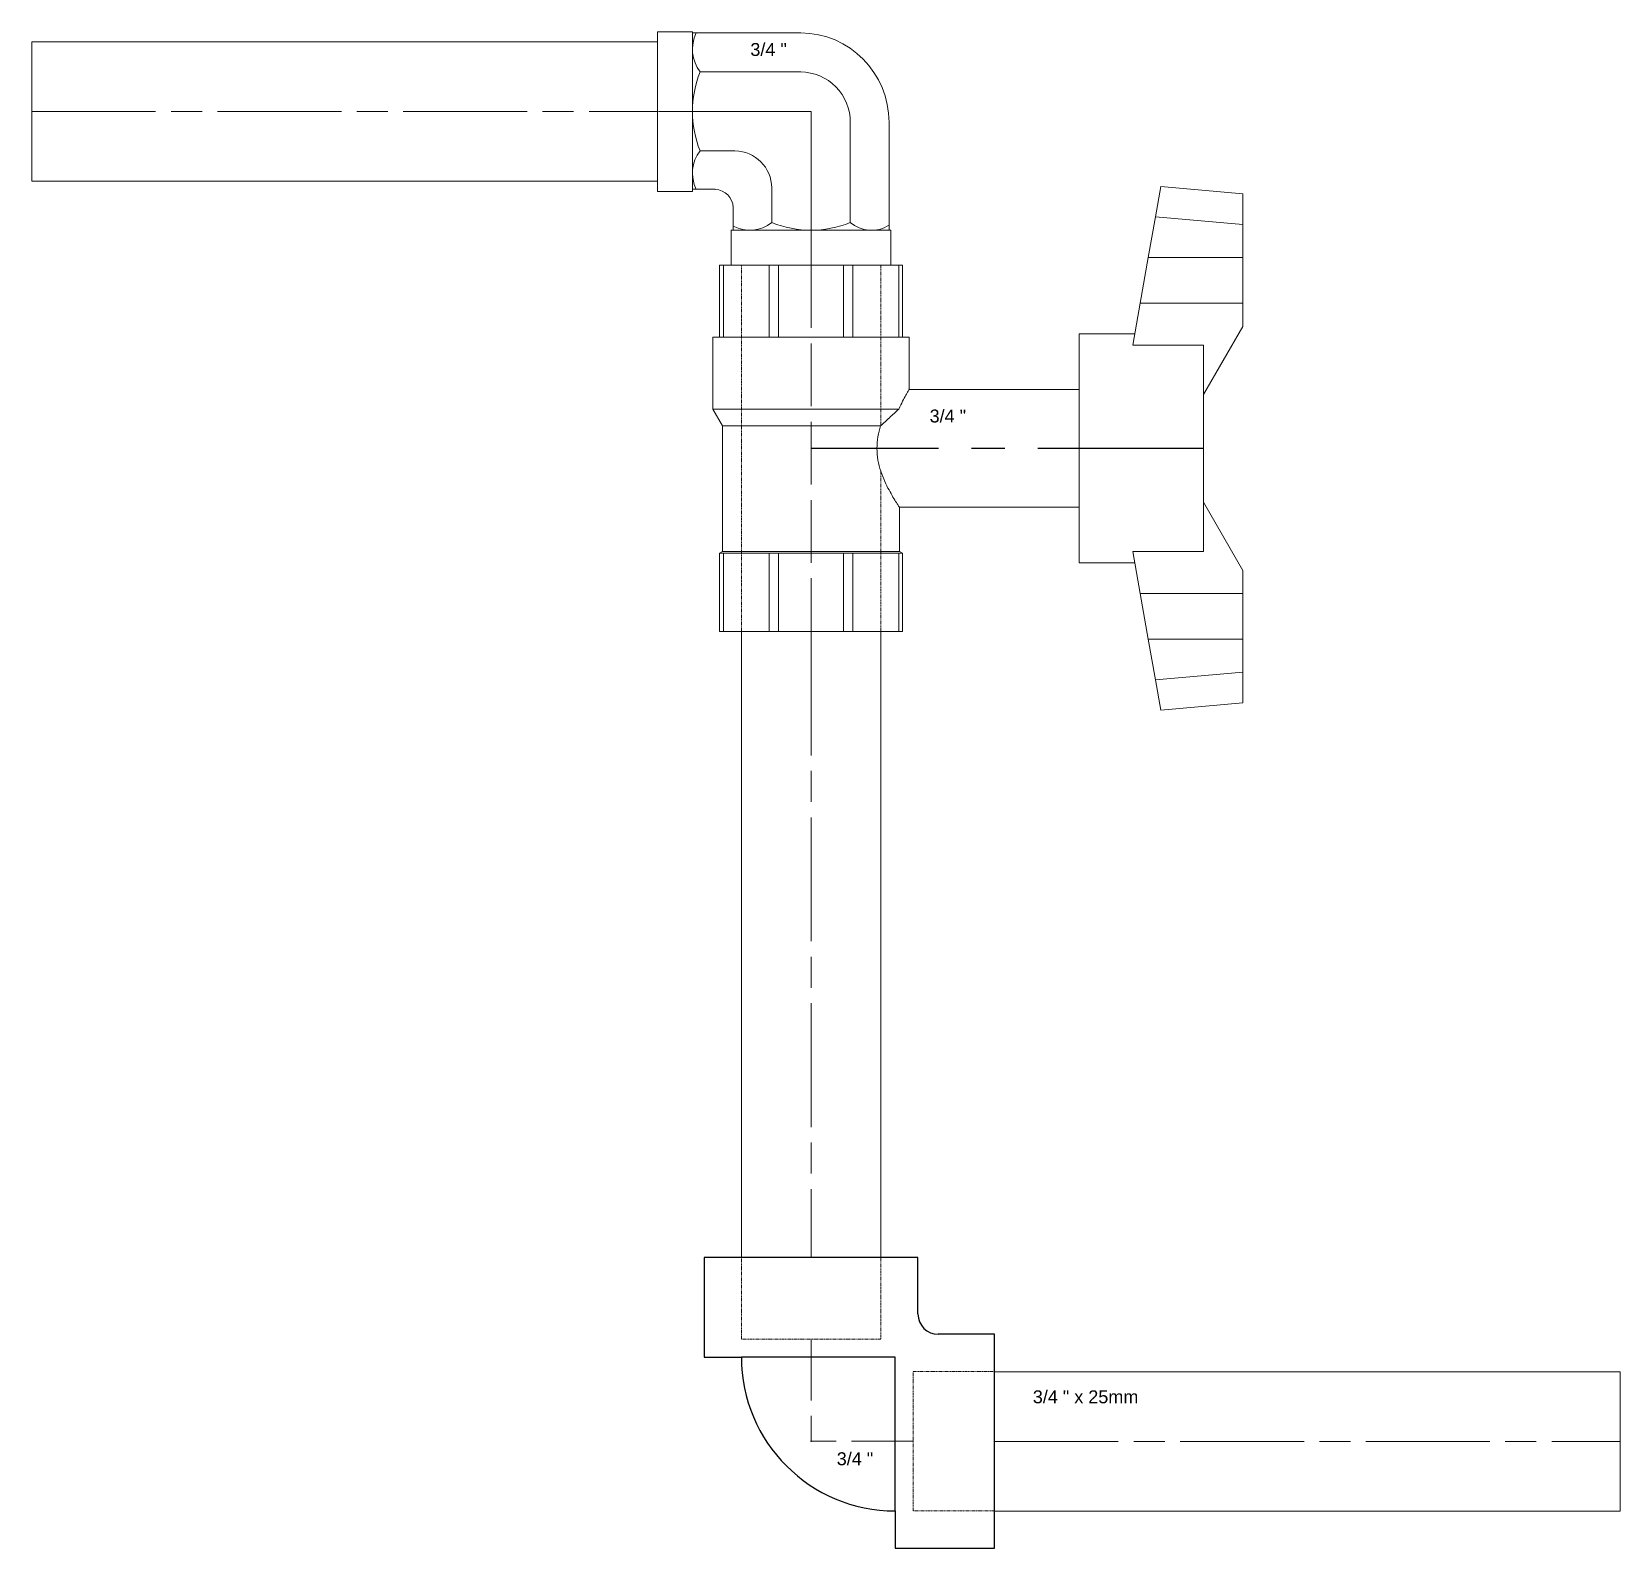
# Model space of a CAD drawing. Header units: millimetres. Extents: x 120 to 9893, y 17 to 2160.
# Drawn here: x 120 to 427.8, y 60 to 353.8 of the extents above; entities that cross this region are included whole.
import ezdxf

# ---------------------------------------------------------------- set-up
doc = ezdxf.new("R2010")
doc.units = ezdxf.units.MM
for name, pattern in [('ACAD_ISO02W100', [15, 12, -3]), ('ACAD_ISO08W100', [36, 24, -3, 6, -3]), ('CENTER', [50.8, 31.75, -6.35, 6.35, -6.35]), ('PHANTOM2', [1.25, 0.625, -0.125, 0.125, -0.125, 0.125, -0.125])]:
    doc.linetypes.add(name, pattern=pattern)
doc.layers.add('1', color=7, linetype='Continuous')
for name, color, linetype, lineweight in [('2', 8, 'PHANTOM2', 0), ('CENTER', 1, 'ACAD_ISO08W100', 0), ('RD0.25_CL', 1, 'CENTER', 25)]:
    doc.layers.add(name, color=color, linetype=linetype, lineweight=lineweight)
doc.layers.add('BANTU', color=8, linetype='ACAD_ISO02W100', lineweight=0, plot=False)
doc.styles.get("Standard").update_dxf_attribs({"font": 'arial.ttf'})

msp = doc.modelspace()

# ---------------------------------------------------------------- texts
at = {"char_height": 2.5, "attachment_point": 1}
for s, insert in [('\\fArial|b0|i0;3/4 "', (259.26, 351.58)), ('\\fArial|b0|i0;3/4 "', (294, 280.58)), ('3/4 " x 25mm\\P', (314, 90.58)), ('\\fArial|b0|i0;3/4 "', (276, 78.58))]:
    msp.add_mtext(s, dxfattribs=dict(at, insert=insert))

# ---------------------------------------------------------------- blocks, each defined once
blk = doc.blocks.new('3P4 PIPE')
at = {"layer": '1', "lineweight": 0}
blk.add_lwpolyline([(-121.27, 13.5), (0, 13.5), (0, -13.5), (-121.27, -13.5)], close=True, dxfattribs=at)
at = {"layer": 'CENTER', "lineweight": 0}
blk.add_line((-121.27, 0), (0, 0), dxfattribs=at)
blk = doc.blocks.new('3P4 STOP VALVE 1')
at = {"layer": '1', "linetype": 'ByBlock', "lineweight": -2, "extrusion": (-1, 3.06162e-16, 2.2309e-32)}
for p, q in [((-83.86, 82.73), (-85.24, 67.06)), ((-83.86, 82.73), (-77.96, 82.73)), ((-79.43, 66.03), (-77.96, 82.73)), ((-71.63, 82.73), (-77.96, 82.73)), ((-71.63, 82.73), (-71.63, 64.64)), ((-62.92, 82.73), (-71.63, 82.73)), ((-62.92, 63.09), (-62.92, 82.73)), ((-58.46, 82.73), (-62.92, 82.73)), ((-45.44, 75.21), (-58.46, 82.73)), ((-11.73, 82.73), (-24.76, 75.21)), ((-7.28, 82.73), (-11.73, 82.73)), ((-7.28, 82.73), (-7.28, 63.09)), ((1.43, 82.73), (-7.28, 82.73)), ((7.76, 82.73), (1.43, 82.73)), ((1.43, 64.64), (1.43, 82.73)), ((7.76, 82.73), (13.66, 82.73)), ((7.76, 82.73), (9.23, 66.03)), ((15.04, 67.06), (13.66, 82.73)), ((-15.35, 75.21), (-54.85, 75.21)), ((-54.85, 75.21), (-54.85, 61.66)), ((-15.35, 61.66), (-15.35, 75.21)), ((-79.43, 66.03), (-85.24, 67.06)), ((15.04, 67.06), (9.23, 66.03)), ((-79.43, 66.03), (-71.63, 64.64)), ((-71.63, 64.64), (-62.92, 63.09)), ((-7.28, 63.09), (1.43, 64.64)), ((1.43, 64.64), (9.23, 66.03)), ((-62.92, 63.09), (-54.85, 61.66)), ((-57.04, 51.39), (-57.04, 62.05)), ((-15.35, 61.66), (-7.28, 63.09)), ((-13.16, 51.39), (-13.16, 62.05)), ((-13.16, 51.39), (-57.04, 51.39)), ((-46.38, 18.8), (-46.38, 51.39)), ((-23.82, 16.94), (-23.82, 51.39)), ((-56.41, -18.8), (-56.41, 18.8)), ((-56.41, 18.8), (-46.38, 18.8)), ((-70.2, 17.55), (-70.2, 16.8)), ((-70.2, 17.55), (-56.41, 17.55)), ((-70.2, 16.8), (-70.2, 8.02)), ((-70.2, 16.8), (-56.41, 16.8)), ((-42.62, -18.8), (-42.62, 16.82)), ((-23.82, 16.94), (-15.33, 16.94)), ((-15.33, 16.94), (-15.04, 17.55)), ((-15.33, -16.94), (-15.33, 16.94)), ((-15.04, 17.55), (0, 17.55)), ((-15.04, 17.55), (-15.04, 16.8)), ((-15.04, 16.8), (0, 16.8)), ((-15.04, 16.8), (-15.04, 8.02)), ((0, 16.8), (0, 17.55)), ((0, 8.02), (0, 16.8)), ((-39.39, -16.94), (-39.39, 13.34)), ((-70.2, 8.02), (-70.2, 6.2)), ((-70.2, 8.02), (-56.41, 8.02)), ((-70.2, 6.2), (-70.2, -6.21)), ((-70.2, 6.2), (-56.41, 6.2)), ((-15.04, 8.02), (0, 8.02)), ((-15.04, 8.02), (-15.04, 6.2)), ((-15.04, 6.2), (0, 6.2)), ((-15.04, 6.2), (-15.04, 0.03)), ((0, 6.2), (0, 8.02)), ((0, -6.21), (0, 6.2)), ((-15.04, -0.03), (-15.04, 0.03)), ((-15.04, -0.03), (-15.04, -6.21)), ((-70.2, -6.21), (-70.2, -8.02)), ((-70.2, -6.21), (-56.41, -6.21)), ((-70.2, -8.02), (-70.2, -16.8)), ((-70.2, -8.02), (-56.41, -8.02)), ((-15.04, -6.21), (0, -6.21)), ((-15.04, -6.21), (-15.04, -8.02)), ((-15.04, -8.02), (0, -8.02)), ((-15.04, -8.02), (-15.04, -16.8)), ((0, -8.02), (0, -6.21)), ((0, -16.8), (0, -8.02)), ((-70.2, -16.8), (-70.2, -17.55)), ((-70.2, -16.8), (-56.41, -16.8)), ((-70.2, -17.55), (-56.41, -17.55)), ((-39.39, -16.94), (-42.62, -18.8)), ((-39.39, -16.94), (-15.33, -16.94)), ((-15.33, -16.94), (-15.04, -17.55)), ((-15.04, -16.8), (0, -16.8)), ((-15.04, -16.8), (-15.04, -17.55)), ((-15.04, -17.55), (0, -17.55)), ((0, -17.55), (0, -16.8)), ((-56.41, -18.8), (-42.62, -18.8))]:
    blk.add_line(p, q, dxfattribs=at)
at = {"layer": '1', "linetype": 'ByBlock', "lineweight": -2}
for points, knots in [([(-46.38, 18.8), (-46.38, 18.8), (-46.31, 18.76), (-46.01, 18.58), (-45.79, 18.45), (-45.21, 18.12), (-44.85, 17.92), (-44.03, 17.49), (-43.56, 17.26), (-42.93, 16.96), (-42.78, 16.89), (-42.62, 16.82)], [41.969733, 41.969733, 41.969733, 41.969733, 43.712812, 43.712812, 45.455891, 45.455891, 47.19897, 47.19897, 48.942049, 48.942049, 49.46474, 49.46474, 49.46474, 49.46474]), ([(-42.62, 16.82), (-42.09, 16.24), (-41.53, 15.63), (-40.44, 14.46), (-39.91, 13.89), (-39.39, 13.34)], [4.713222, 4.713222, 4.713222, 4.713222, 6.771201, 6.771201, 8.647063, 8.647063, 8.647063, 8.647063]), ([(-39.39, 13.34), (-38.73, 13.13), (-38.04, 12.95), (-36.59, 12.7), (-35.84, 12.63), (-35.1, 12.63), (-34.36, 12.63), (-33.6, 12.7), (-32.13, 12.95), (-31.4, 13.14), (-30.03, 13.6), (-29.37, 13.86), (-28.16, 14.4), (-27.61, 14.68), (-26.64, 15.2), (-26.18, 15.46), (-25.36, 15.95), (-25, 16.17), (-24.41, 16.54), (-24.19, 16.69), (-23.89, 16.89), (-23.82, 16.94), (-23.82, 16.94)], [-3.466653, -3.466653, -3.466653, -3.466653, -1.775194, -1.775194, 0, 0, 0, 1.775194, 1.775194, 3.550387, 3.550387, 5.325581, 5.325581, 7.100774, 7.100774, 8.856514, 8.856514, 10.612253, 10.612253, 12.367992, 12.367992, 14.123732, 14.123732, 14.123732, 14.123732])]:
    blk.add_open_spline(points, degree=3, knots=knots, dxfattribs=at)
at = {"layer": '2', "lineweight": 0}
for p, q in [((-70.2, 13.35), (-39.4, 13.35)), ((-30.78, 13.35), (0, 13.35)), ((0, -13.35), (-70.2, -13.35))]:
    blk.add_line(p, q, dxfattribs=at)
at = {"layer": 'BANTU', "lineweight": 0, "extrusion": (-1, 3.06162e-16, 2.2309e-32)}
blk.add_line((-70.2, 0), (0, 0), dxfattribs=at)
at = {"layer": 'RD0.25_CL'}
blk.add_line((-35.1, 75.21), (-35.1, 0), dxfattribs=at)
blk = doc.blocks.new('3P4 90 ELL SOCKOLET SIDE')
at = {"layer": '1'}
for p, q in [((-16.42, 20.87), (-35.85, 20.87)), ((-35.85, 20.87), (-35.85, -20.87)), ((-16.42, 13.6), (-16.42, 20.87)), ((-16.42, 13.6), (-16.42, -16.42)), ((-16.42, -16.42), (13.6, -16.42)), ((20.87, -16.42), (13.6, -16.42)), ((20.87, -35.85), (20.87, -16.42)), ((-35.85, -20.87), (-24.85, -20.87)), ((-20.87, -24.85), (-20.87, -35.85)), ((-20.87, -35.85), (20.87, -35.85))]:
    blk.add_line(p, q, dxfattribs=at)
for centre, radius in [((-16.42, -16.42), 30.02), ((-24.85, -24.85), 3.98)]:
    blk.add_arc(centre, radius, 0, 90, dxfattribs=at)
blk.add_point((0, 0), dxfattribs=at)
blk.add_point((0, 0), dxfattribs=at)
at = {"layer": '2', "lineweight": 0}
for p, q in [((-35.85, 13.6), (-19.93, 13.6)), ((-19.93, 13.6), (-19.93, -13.6)), ((-19.93, -13.6), (-35.85, -13.6)), ((-13.6, -35.85), (-13.6, -19.93)), ((-13.6, -19.93), (13.6, -19.93)), ((13.6, -19.93), (13.6, -35.85))]:
    blk.add_line(p, q, dxfattribs=at)
at = {"layer": 'BANTU', "lineweight": 0}
for p in [(-19.93, 0), (0, -19.93)]:
    blk.add_line(p, (0, 0), dxfattribs=at)

# ---------------------------------------------------------------- linework, layer by layer
at = {"color": 1, "linetype": 'CENTER', "lineweight": 9}
for p, q in [((241.49, 338.3), (271.02, 338.3)), ((271.02, 338.3), (271.02, 308.56))]:
    msp.add_line(p, q, dxfattribs=at)
at = {"lineweight": 9}
for p, q in [((249.51, 330.7), (256.23, 330.7)), ((248.04, 323.24), (252.45, 323.24)), ((263.41, 316.8), (263.41, 323.52)), ((255.95, 315.32), (255.95, 319.74))]:
    msp.add_line(p, q, dxfattribs=at)
for points in [[(248.04, 353.56), (269.02, 353.56), (269.02, 353.54)], [(286.13, 336.21), (286.13, 315.32)]]:
    msp.add_lwpolyline(points, dxfattribs=at)
msp.add_lwpolyline([(278.62, 316.8), (278.63, 336.21, 0.414914), (269.02, 345.97), (249.51, 345.97)], format="xyb", dxfattribs=at)
for centre, radius, start, end in [((256.17, 323.46), 7.24, 0.4507, 89.124), ((252.26, 319.55), 3.69, 2.9036, 87.0964)]:
    msp.add_arc(centre, radius, start, end, dxfattribs=at)
msp.add_open_spline([(269.02, 353.54), (278.46, 353.54), (286.13, 345.78), (286.13, 336.21)], degree=3, dxfattribs=at)
at = {"layer": '1', "lineweight": 0}
for points in [[(241.27, 353.76), (248.04, 353.76), (248.04, 322.85), (241.27, 322.85)], [(286.47, 308.56), (286.47, 315.32), (255.56, 315.32), (255.56, 308.56)]]:
    msp.add_lwpolyline(points, close=True, dxfattribs=at)
for centre, radius, start, end in [((255.32, 350.37), 7.28, 153.9906, 217.1365), ((268.53, 338.34), 20.49, 158.1226, 201.8774), ((255.02, 326.4), 6.99, 142.0552, 206.955), ((259.18, 322.12), 6.8, 241.6331, 308.4994), ((271.02, 335.66), 20.34, 248.038, 291.962), ((282.75, 321.75), 6.44, 230.2234, 301.6281)]:
    msp.add_arc(centre, radius, start, end, dxfattribs=at)

# ---------------------------------------------------------------- block references
for p in [(241.27, 338.3), (427.84, 80.7)]:
    msp.add_blockref('3P4 PIPE', p, dxfattribs=at)
for name, p, xscale, yscale, zscale, rotation in [('3P4 STOP VALVE 1', (271.02, 237.57), 1.011235955055739, 1.011235955055739, 1.011235955055739, 270), ('3P4 90 ELL SOCKOLET SIDE', (271.02, 80.72), 0.9925956609533363, 0.9925956609533363, 0.9925956609533363, 180)]:
    msp.add_blockref(name, p, dxfattribs=dict(at, xscale=xscale, yscale=yscale, zscale=zscale, rotation=rotation))
at = {"layer": '1', "lineweight": 0, "rotation": 270}
msp.add_blockref('3P4 PIPE', (271.02, 116.3), dxfattribs=at)

msp.set_redraw_order([(e.dxf.handle, doc.entitydb.next_handle()) for e in msp.query("TEXT MTEXT ATTDEF DIMENSION ARC_DIMENSION")])  # texts and dimensions are drawn at this point

doc.saveas('drawing.dxf')
